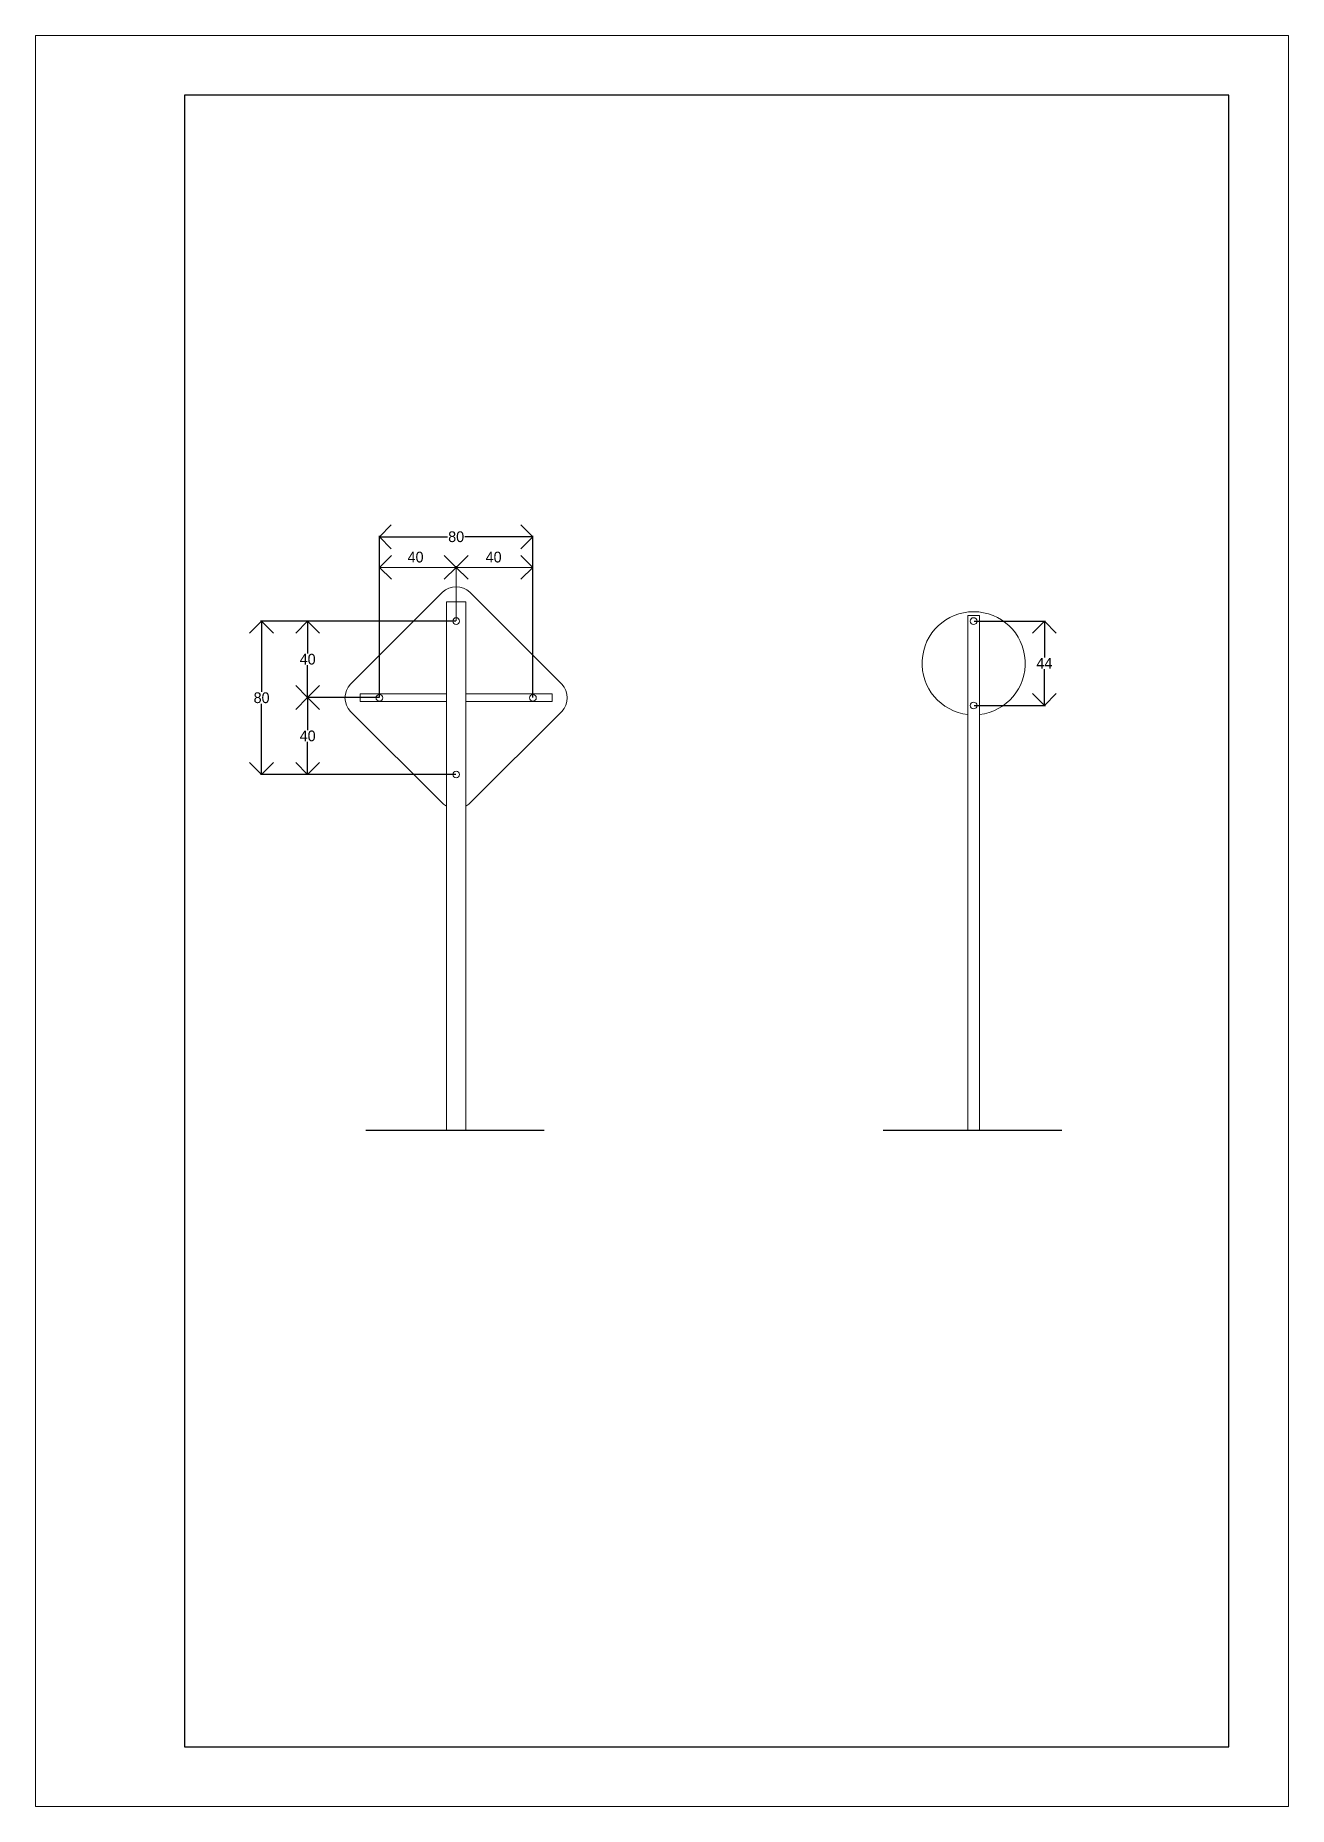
# Model space of a CAD drawing. Extents: x 620 to 1880, y 231 to 825.
# Drawn here: x 1040.5 to 1250.5, y 231.3 to 528.3 of the extents above; entities that cross this region are included whole.
import ezdxf

# ---------------------------------------------------------------- set-up
doc = ezdxf.new("R2010")
doc.units = 0
doc.header["$MEASUREMENT"] = 0
doc.layers.get('0').update_dxf_attribs({"linetype": 'CONTINUOUS'})
doc.layers.get('Defpoints').update_dxf_attribs({"linetype": 'CONTINUOUS'})
for name, color, linetype, lineweight in [('COTAS', 7, 'CONTINUOUS', 9), ('linha', 7, 'CONTINUOUS', 18), ('QUAD', 7, 'CONTINUOUS', 25)]:
    doc.layers.add(name, color=color, linetype=linetype, lineweight=lineweight)
doc.dimstyles.get("Standard").update_dxf_attribs({"dimtxt": 1.8, "dimasz": 4, "dimexe": 0.18, "dimexo": 0.0625, "dimgap": 0.09, "dimtad": 0, "dimtih": 1, "dimtoh": 1, "dimzin": 0, "dimdsep": 46, "dimtxsty": 'Standard', "dimblk": 'OPEN90', "dimcen": 0.09, "dimadec": 0, "dimazin": 0, "dimtfac": 1, "dimtofl": 0, "dimtmove": 0, "dimatfit": 3, "dimfxl": 0, "dimtolj": 1, "dimtzin": 0, "dimarcsym": 0})

msp = doc.modelspace()

# ---------------------------------------------------------------- texts
at = {"layer": 'COTAS', "color": 7, "lineweight": 13, "char_height": 1.8, "attachment_point": 5}
for insert in [(1104.167, 440.786), (1117.246, 440.786)]:
    msp.add_mtext('40', dxfattribs=dict(at, insert=insert))

# ---------------------------------------------------------------- blocks, each defined once
blk = doc.blocks.new('_Open90')
at = {"color": 0, "linetype": 'ByBlock', "lineweight": -2}
for p, q in [((0, 0), (-1, 0)), ((-0.5, 0.5), (0, 0)), ((0, 0), (-0.5, -0.5))]:
    blk.add_line(p, q, dxfattribs=at)
blk = doc.blocks.new('*D17')
at = {"layer": 'COTAS', "color": 0, "lineweight": -2}
for p, q in [((1098.04, 417.26), (1085.9, 417.26)), ((1086.08, 413.26), (1086.08, 411.79)), ((1086.08, 408.34), (1086.08, 409.81)), ((1110.91, 404.34), (1085.9, 404.34))]:
    blk.add_line(p, q, dxfattribs=at)
at = {"layer": 'Defpoints', "color": 0, "lineweight": 13}
for p in [(1098.1, 417.26), (1086.08, 404.34), (1110.97, 404.34)]:
    blk.add_point(p, dxfattribs=at)
at = {"layer": 'COTAS', "color": 0, "lineweight": -2, "xscale": 4, "yscale": 4, "zscale": 4}
for p, rotation in [((1086.08, 417.26), 90), ((1086.08, 404.34), 270)]:
    blk.add_blockref('_Open90', p, dxfattribs=dict(at, rotation=rotation))
at = {"layer": 'COTAS', "color": 0, "lineweight": 13, "insert": (1086.08, 410.8), "char_height": 1.8, "attachment_point": 5}
blk.add_mtext('\\A1;40', dxfattribs=at)
blk = doc.blocks.new('*D18')
at = {"layer": 'COTAS', "color": 0, "lineweight": -2}
for p, q in [((1110.91, 430.06), (1085.9, 430.06)), ((1086.08, 426.06), (1086.08, 424.65)), ((1086.08, 421.26), (1086.08, 422.67)), ((1098.04, 417.26), (1085.9, 417.26))]:
    blk.add_line(p, q, dxfattribs=at)
at = {"layer": 'Defpoints', "color": 0, "lineweight": 13}
for p in [(1110.97, 430.06), (1086.08, 417.26), (1098.1, 417.26)]:
    blk.add_point(p, dxfattribs=at)
at = {"layer": 'COTAS', "color": 0, "lineweight": -2, "xscale": 4, "yscale": 4, "zscale": 4}
for p, rotation in [((1086.08, 430.06), 90), ((1086.08, 417.26), 270)]:
    blk.add_blockref('_Open90', p, dxfattribs=dict(at, rotation=rotation))
at = {"layer": 'COTAS', "color": 0, "lineweight": 13, "insert": (1086.08, 423.66), "char_height": 1.8, "attachment_point": 5}
blk.add_mtext('\\A1;40', dxfattribs=at)
blk = doc.blocks.new('*D19')
at = {"layer": 'COTAS', "color": 0, "lineweight": -2}
for p, q in [((1110.91, 430.06), (1078.18, 430.06)), ((1078.36, 426.06), (1078.36, 418.19)), ((1078.36, 408.34), (1078.36, 416.21)), ((1110.91, 404.34), (1078.18, 404.34))]:
    blk.add_line(p, q, dxfattribs=at)
at = {"layer": 'Defpoints', "color": 0, "lineweight": 13}
for p in [(1110.97, 430.06), (1078.36, 404.34), (1110.97, 404.34)]:
    blk.add_point(p, dxfattribs=at)
at = {"layer": 'COTAS', "color": 0, "lineweight": -2, "xscale": 4, "yscale": 4, "zscale": 4}
for p, rotation in [((1078.36, 430.06), 90), ((1078.36, 404.34), 270)]:
    blk.add_blockref('_Open90', p, dxfattribs=dict(at, rotation=rotation))
at = {"layer": 'COTAS', "color": 0, "lineweight": 13, "insert": (1078.36, 417.2), "char_height": 1.8, "attachment_point": 5}
blk.add_mtext('\\A1;80', dxfattribs=at)
blk = doc.blocks.new('*D20')
at = {"layer": 'COTAS', "color": 0, "lineweight": -2}
for p, q in [((1098.1, 417.26), (1098.1, 444.38)), ((1102.1, 444.2), (1109.53, 444.2)), ((1119.83, 444.2), (1112.41, 444.2)), ((1123.83, 417.26), (1123.83, 444.38))]:
    blk.add_line(p, q, dxfattribs=at)
at = {"layer": 'Defpoints', "color": 0, "lineweight": 13}
for p in [(1123.83, 444.2), (1098.1, 417.2), (1123.83, 417.2)]:
    blk.add_point(p, dxfattribs=at)
at = {"layer": 'COTAS', "color": 0, "lineweight": -2, "xscale": 4, "yscale": 4, "zscale": 4, "rotation": 180}
blk.add_blockref('_Open90', (1098.1, 444.2), dxfattribs=at)
at = {"layer": 'COTAS', "color": 0, "lineweight": -2, "xscale": 4, "yscale": 4, "zscale": 4}
blk.add_blockref('_Open90', (1123.83, 444.2), dxfattribs=at)
at = {"layer": 'COTAS', "color": 0, "lineweight": 13, "insert": (1110.97, 444.2), "char_height": 1.8, "attachment_point": 5}
blk.add_mtext('\\A1;80', dxfattribs=at)
blk = doc.blocks.new('*D21')
at = {"layer": 'COTAS', "color": 0, "lineweight": -2}
for p, q in [((1197.75, 430.06), (1209.72, 430.06)), ((1209.54, 426.06), (1209.54, 423.98)), ((1209.54, 419.91), (1209.54, 422)), ((1197.75, 415.91), (1209.72, 415.91))]:
    blk.add_line(p, q, dxfattribs=at)
at = {"layer": 'Defpoints', "color": 0, "lineweight": 13}
for p in [(1197.69, 430.06), (1197.69, 415.91), (1209.54, 415.91)]:
    blk.add_point(p, dxfattribs=at)
at = {"layer": 'COTAS', "color": 0, "lineweight": -2, "xscale": 4, "yscale": 4, "zscale": 4}
for p, rotation in [((1209.54, 430.06), 90), ((1209.54, 415.91), 270)]:
    blk.add_blockref('_Open90', p, dxfattribs=dict(at, rotation=rotation))
at = {"layer": 'COTAS', "color": 0, "lineweight": 13, "insert": (1209.54, 422.99), "char_height": 1.8, "attachment_point": 5}
blk.add_mtext('\\A1;44', dxfattribs=at)

# ---------------------------------------------------------------- dimensions: what is measured, and where the dimension line sits
at = {"layer": 'COTAS', "color": 7, "lineweight": 13}
dim = msp.add_linear_dim(base=(1123.832, 444.204), p1=(1098.105, 417.199), p2=(1123.832, 417.199), text='80', dimstyle='Standard', dxfattribs=at)
dim.commit()
dim.dimension.update_dxf_attribs({"geometry": '*D20', "text_midpoint": (1110.968, 444.204)})
for base, p1, p2, text, picture, middle in [((1078.362, 404.335), (1110.968, 430.063), (1110.968, 404.335), '80', '*D19', (1078.362, 417.199)), ((1086.078, 417.262), (1110.968, 430.063), (1098.105, 417.262), '40', '*D18', (1086.078, 423.662)), ((1209.545, 415.913), (1197.688, 430.063), (1197.688, 415.913), '44', '*D21', (1209.545, 422.988))]:
    dim = msp.add_linear_dim(base=base, p1=p1, p2=p2, angle=90, text=text, dimstyle='Standard', dxfattribs=at)
    dim.commit()
    dim.dimension.update_dxf_attribs({"geometry": picture, "text_midpoint": middle})
dim = msp.add_linear_dim(base=(1086.078, 404.335), p1=(1098.105, 417.262), p2=(1110.968, 404.335), angle=90, text='40', dimstyle='Standard', override={"dimtmove": 1}, dxfattribs=at)
dim.commit()
dim.dimension.update_dxf_attribs({"geometry": '*D17', "text_midpoint": (1086.078, 410.799)})

# ---------------------------------------------------------------- linework, layer by layer
at = {"layer": 'COTAS', "color": 7, "lineweight": 13}
for p, q in [((1098.105, 417.324), (1098.105, 439.255)), ((1102.105, 439.075), (1106.968, 439.075)), ((1110.968, 439.075), (1106.968, 439.075)), ((1110.968, 430.125), (1110.968, 439.255)), ((1119.832, 439.075), (1114.968, 439.075)), ((1123.832, 417.324), (1123.832, 439.255))]:
    msp.add_line(p, q, dxfattribs=at)
at = {"layer": 'COTAS', "color": 1, "lineweight": 18}
for p, q in [((1108.694, 434.887), (1093.281, 419.473)), ((1128.656, 419.473), (1113.242, 434.887)), ((1196.723, 430.984), (1198.653, 430.984)), ((1093.281, 414.925), (1108.694, 399.512)), ((1108.694, 399.512), (1093.281, 414.925)), ((1113.242, 399.512), (1128.656, 414.925)), ((1128.656, 414.925), (1113.242, 399.512))]:
    msp.add_line(p, q, dxfattribs=at)
for centre, radius, start, end in [((1110.968, 432.613), 3.216, 45, 135), ((1197.688, 422.988), 8.643, 276.4092, 263.5908), ((1095.555, 417.199), 3.216, 135, 225), ((1126.382, 417.199), 3.216, 315, 45), ((1110.968, 401.786), 3.216, 225, 240), ((1110.968, 401.786), 3.216, 225, 240), ((1110.968, 401.786), 3.216, 300, 315), ((1110.968, 401.786), 3.216, 300, 315)]:
    msp.add_arc(centre, radius, start, end, dxfattribs=at)
at = {"layer": 'linha', "color": 5, "lineweight": 18}
for p, q in [((1093.281, 419.473), (1108.694, 434.887)), ((1113.242, 434.887), (1128.656, 419.473)), ((1109.361, 417.842), (1109.361, 433.279)), ((1109.361, 344.683), (1109.361, 433.279)), ((1109.361, 433.279), (1112.576, 433.279)), ((1109.361, 433.279), (1112.576, 433.279)), ((1112.576, 433.279), (1112.576, 417.842)), ((1112.576, 344.683), (1112.576, 433.279)), ((1196.723, 416.556), (1196.723, 430.984)), ((1196.723, 430.984), (1196.723, 416.556)), ((1198.653, 430.984), (1198.653, 414.399)), ((1198.653, 344.683), (1198.653, 430.984)), ((1094.889, 417.842), (1109.361, 417.842)), ((1094.889, 417.842), (1109.361, 417.842)), ((1094.889, 416.556), (1094.889, 417.842)), ((1094.889, 416.556), (1094.889, 417.842)), ((1109.361, 416.556), (1094.889, 416.556)), ((1094.889, 416.556), (1109.361, 416.556)), ((1109.361, 399.001), (1109.361, 416.556)), ((1112.576, 417.842), (1127.048, 417.842)), ((1112.576, 417.842), (1127.048, 417.842)), ((1112.576, 416.556), (1112.576, 399.001)), ((1127.048, 416.556), (1112.576, 416.556)), ((1112.576, 416.556), (1127.048, 416.556)), ((1127.048, 417.842), (1127.048, 416.556)), ((1127.048, 416.556), (1127.048, 417.842)), ((1196.723, 416.556), (1196.723, 399.072)), ((1196.723, 414.399), (1196.723, 416.556)), ((1196.723, 399.072), (1196.723, 399.001)), ((1196.723, 399.001), (1196.723, 344.683)), ((1196.08, 344.683), (1199.296, 344.683))]:
    msp.add_line(p, q, dxfattribs=at)
at = {"layer": 'linha', "color": 7, "lineweight": 18}
msp.add_line((1196.723, 430.984), (1198.653, 430.984), dxfattribs=at)
at = {"layer": 'linha', "color": 7, "lineweight": 30}
for p, q in [((1095.828, 344.683), (1125.738, 344.683)), ((1182.548, 344.683), (1212.458, 344.683))]:
    msp.add_line(p, q, dxfattribs=at)
at = {"layer": 'linha', "color": 7, "lineweight": 18}
msp.add_lwpolyline([(1250.463, 528.271), (1040.463, 528.271), (1040.463, 231.271), (1250.463, 231.271)], close=True, dxfattribs=at)
at = {"layer": 'linha', "color": 5, "lineweight": 18}
for points in [[(1112.576, 433.279), (1109.361, 433.279), (1109.361, 417.842), (1109.361, 344.683), (1112.576, 344.683)], [(1198.653, 430.984), (1196.723, 430.984), (1196.723, 416.556), (1196.723, 399.072), (1196.723, 344.683), (1198.653, 344.683)]]:
    msp.add_lwpolyline(points, close=True, dxfattribs=at)
at = {"layer": 'linha', "color": 7, "lineweight": 20}
for points in [[(1110.402, 430.063, -1), (1111.535, 430.063, -1)], [(1197.121, 430.063, -1), (1198.255, 430.063, -1)], [(1197.121, 430.063, -1), (1198.255, 430.063, -1)], [(1197.121, 415.913, -1), (1198.255, 415.913, -1)], [(1197.121, 415.913, -1), (1198.255, 415.913, -1)], [(1110.402, 404.335, -1), (1111.535, 404.335, -1)]]:
    msp.add_lwpolyline(points, format="xyb", close=True, dxfattribs=at)
at = {"layer": 'linha', "color": 7, "lineweight": 18}
for points in [[(1197.121, 430.063, -1), (1198.255, 430.063, -1)], [(1197.121, 415.913, -1), (1198.255, 415.913, -1)]]:
    msp.add_lwpolyline(points, format="xyb", close=True, dxfattribs=at)
for centre in [(1110.968, 430.063), (1197.688, 430.063), (1197.688, 415.913), (1110.968, 404.335)]:
    msp.add_circle(centre, 0.567, dxfattribs=at)
at = {"layer": 'linha', "color": 7, "lineweight": 20}
for centre in [(1098.105, 417.199), (1123.832, 417.199)]:
    msp.add_circle(centre, 0.567, dxfattribs=at)
at = {"layer": 'linha', "color": 7, "lineweight": 18}
msp.add_arc((1197.688, 422.988), 8.643, 276.4092, 263.5908, dxfattribs=at)
at = {"layer": 'QUAD', "color": 7, "lineweight": 9}
for p, q in [((1040.463, 231.271), (1040.463, 528.271)), ((1250.463, 231.271), (1250.463, 528.271)), ((1040.463, 231.271), (1250.463, 231.271))]:
    msp.add_line(p, q, dxfattribs=at)
at = {"layer": 'QUAD', "color": 5, "lineweight": 30}
msp.add_line((1240.463, 518.271), (1065.463, 518.271), dxfattribs=at)
at = {"layer": 'QUAD', "color": 5, "lineweight": 20}
for p, q in [((1240.463, 241.271), (1240.463, 518.271)), ((1065.463, 241.271), (1240.463, 241.271))]:
    msp.add_line(p, q, dxfattribs=at)
at = {"layer": 'QUAD', "color": 5, "lineweight": 30}
msp.add_lwpolyline([(1240.463, 518.271), (1065.463, 518.271), (1065.463, 241.271), (1240.463, 241.271)], close=True, dxfattribs=at)

# ---------------------------------------------------------------- block references
at = {"layer": 'COTAS', "color": 7, "lineweight": 13, "xscale": 4, "yscale": 4, "zscale": 4, "rotation": 180}
for p in [(1098.105, 439.075), (1110.968, 439.075)]:
    msp.add_blockref('_Open90', p, dxfattribs=at)
at = {"layer": 'COTAS', "color": 7, "lineweight": 13, "xscale": 4, "yscale": 4, "zscale": 4}
for p in [(1110.968, 439.075), (1123.832, 439.075)]:
    msp.add_blockref('_Open90', p, dxfattribs=at)

msp.set_redraw_order([(e.dxf.handle, doc.entitydb.next_handle()) for e in msp.query("TEXT MTEXT ATTDEF DIMENSION ARC_DIMENSION")])  # texts and dimensions are drawn at this point

doc.saveas('drawing.dxf')
